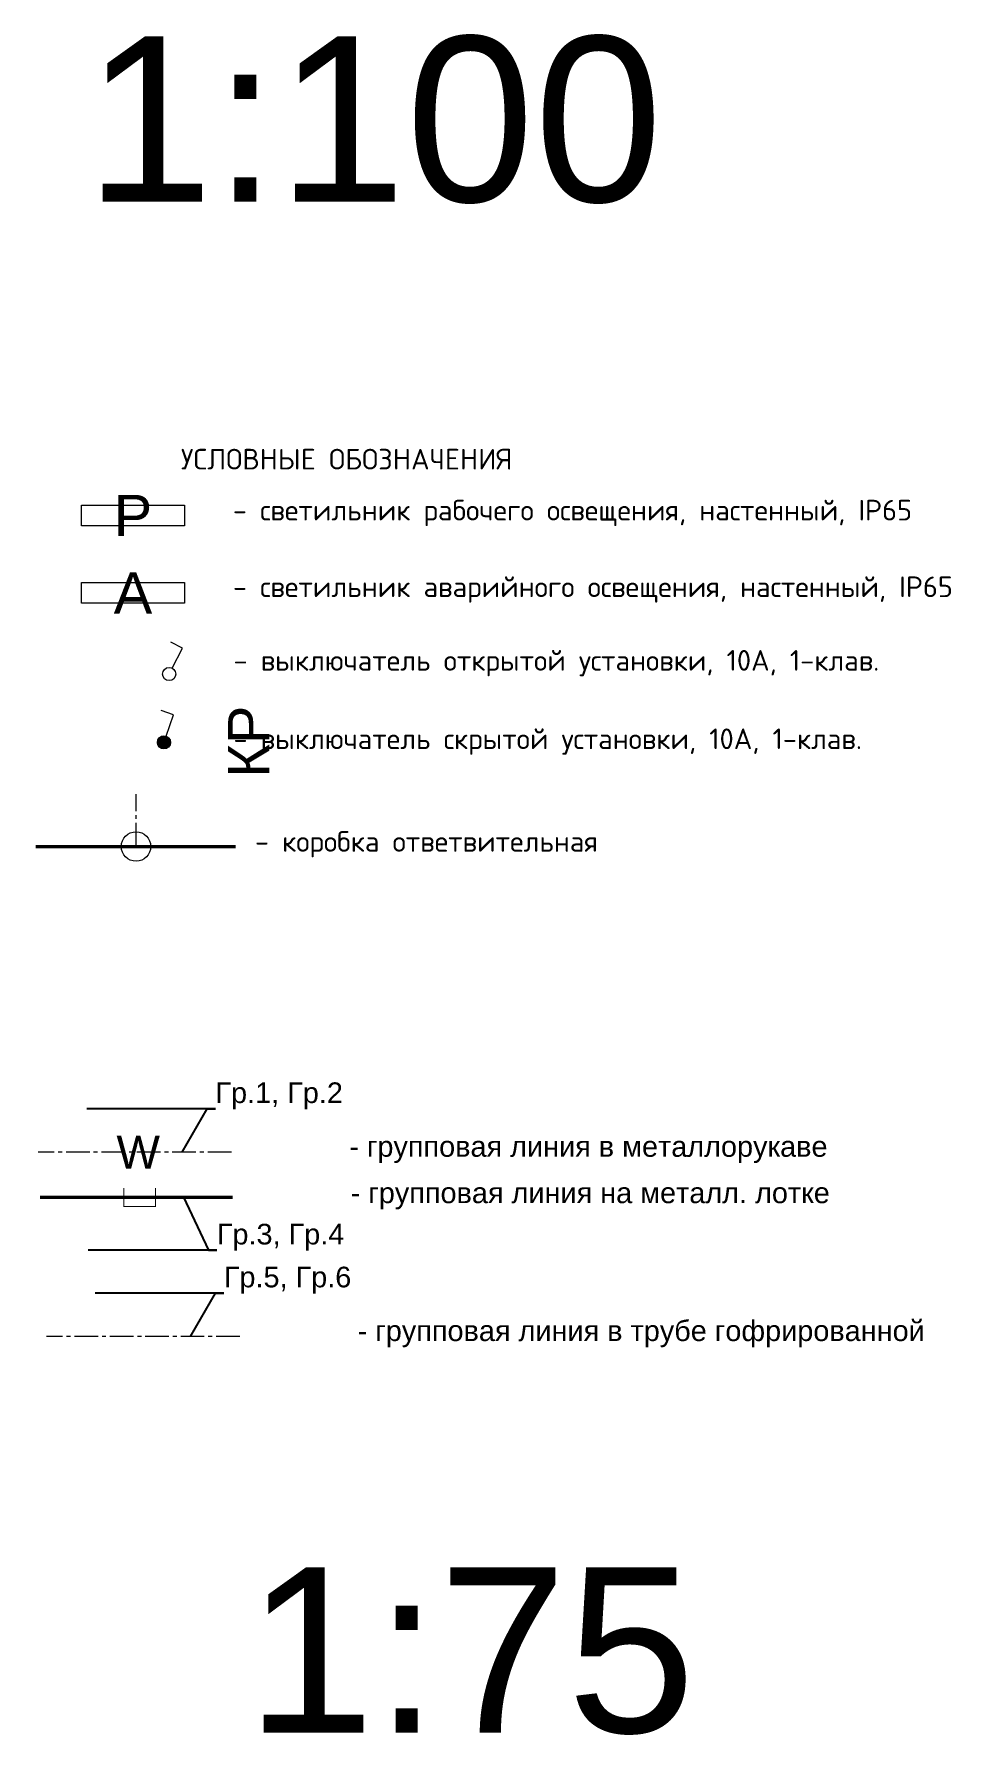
# Model space of a CAD drawing. Header units: millimetres. Extents: x -7047 to 653546, y -441812 to -147059.
# Drawn here: x 297678 to 308776, y -247826 to -227234 of the extents above; entities that cross this region are included whole.
import ezdxf
from ezdxf import colors
from ezdxf.entities.mleader import LeaderData, LeaderLine
from ezdxf.math import Vec2, Vec3

# ---------------------------------------------------------------- set-up
doc = ezdxf.new("R2010")
doc.units = ezdxf.units.MM
doc.linetypes.add('PHANTOM2', pattern=[31.75, 15.875, -3.175, 3.175, -3.175, 3.175, -3.175])
doc.linetypes.add('осевая2', pattern=[28.575, 19.05, -3.175, 3.175, -3.175])
for name, color, linetype, lineweight in [('$Osveshenie', 240, 'Continuous', 15), ('$Оbорудование', 173, 'Continuous', 20), ('Выключатель одноклавишный защищенный открытый', 5, 'Continuous', 15), ('ЭОМ_схема_т', 7, 'Continuous', 25)]:
    doc.layers.add(name, color=color, linetype=linetype, lineweight=lineweight)
doc.layers.add('$TEXT', color=250, linetype='Continuous')
doc.layers.add('1 этаж', color=7, linetype='Continuous')
doc.styles.add('Arial Annotative', font='arial.ttf', dxfattribs={"height": 2.5})
doc.styles.add('Arial-0', font='arial.ttf')
doc.styles.add('Анно2.0', font='arial.ttf', dxfattribs={"height": 2})
doc.styles.add('Аннот2.5', font='arial.ttf', dxfattribs={"height": 2.5})
doc.styles.add('ГОСТ', font='isocpeur.ttf')

msp = doc.modelspace()

# ---------------------------------------------------------------- texts
at = {"layer": '$Osveshenie', "color": 7, "style": 'Аннот2.5'}
for s, p in [('- групповая линия в металлорукаве', (301493.2, -240825.7)), ('- групповая линия на металл. лотке', (301510.1, -241387.3)), ('- групповая линия в трубе гофрированной', (301594.7, -243056.7))]:
    msp.add_text(s, height=250, dxfattribs=at).set_placement(p)
at = {"layer": '$Osveshenie', "color": 7}
for s, insert, char_height, width, attachment_point, style in [('Р', (298875.4, -233062.5), 500, 132.864, 5, 'Аннот2.5'), ('А', (298875.4, -233999.8), 500, 132.864, 5, 'Аннот2.5'), ('W', (299202.5, -240768.6), 400, 1563.282, 6, 'Анно2.0')]:
    msp.add_mtext(s, dxfattribs=dict(at, insert=insert, char_height=char_height, width=width, attachment_point=attachment_point, style=style))
at = {"layer": '$Оbорудование', "color": 7, "insert": (300026.2, -235800.2), "char_height": 500, "width": 1550.674, "attachment_point": 2, "rotation": 90, "style": 'Аннот2.5'}
msp.add_mtext('КР', dxfattribs=at)
at = {"layer": '1 этаж', "color": 7, "lineweight": 25, "style": 'ГОСТ'}
for s, p in [('УСЛОВНЫЕ ОБОЗНАЧЕНИЯ', (299455.6, -232505.5)), ('- светильник рабочего освещения, настенный, IP65', (300085.1, -233122.7)), ('- светильник аварийного освещения, настенный, IP65', (300085.1, -234050.4)), ('- выключатель открытой установки, 10А, 1-клав.', (300092.1, -234941.3)), ('- выключатель скрытой установки, 10А, 1-клав.', (300092.1, -235890.7)), ('- коробка ответвительная', (300351.6, -237133.2))]:
    msp.add_text(s, height=250, dxfattribs=at).set_placement(p)
at = {"layer": 'ЭОМ_схема_т', "color": 7, "transparency": 16777216, "char_height": 2000, "width": 3831.579, "attachment_point": 5, "style": 'Arial-0'}
for s, insert in [('1:100', (301790.2, -228277.6)), ('1:75', (302963.5, -246811.4))]:
    msp.add_mtext(s, dxfattribs=dict(at, insert=insert))

# ---------------------------------------------------------------- blocks, each defined once
blk = doc.blocks.new('_None')

# ---------------------------------------------------------------- hatches: boundary and pattern name
at = {"layer": 'Выключатель одноклавишный защищенный открытый'}
h = msp.add_hatch(color=7, dxfattribs=at)
edge = h.paths.add_edge_path()
edge.add_arc((299250.3, -235809.1), 80, 0, 360)

# ---------------------------------------------------------------- linework, layer by layer
at = {"layer": '$Osveshenie', "color": 7}
for p, q in [((299474.8, -234669.7), (299332.8, -234596.1)), ((299350, -234910.9), (299474.8, -234669.7))]:
    msp.add_line(p, q, dxfattribs=at)
for points in [[(298250.4, -232937.5), (299500.4, -232937.5), (299500.4, -233187.5), (298250.4, -233187.5)], [(298250.4, -233874.8), (299500.4, -233874.8), (299500.4, -234124.8), (298250.4, -234124.8)]]:
    msp.add_lwpolyline(points, close=True, dxfattribs=at)
at = {"layer": '$Osveshenie', "color": 7, "linetype": 'осевая2', "ltscale": 15}
for points in [[(298912.6, -237069.9), (298912.6, -236435)], [(300065.9, -240768.6), (297727, -240768.6)], [(300167.4, -242999.6), (297828.5, -242999.6)]]:
    msp.add_lwpolyline(points, dxfattribs=at)
at = {"layer": '$Osveshenie', "color": 7, "linetype": 'PHANTOM2', "ltscale": 30, "const_width": 40}
for points in [[(297697.7, -237069.9), (300118.1, -237069.9)], [(300082.6, -241315.4), (297748.7, -241315.4)]]:
    msp.add_lwpolyline(points, dxfattribs=at)
at = {"layer": '$Osveshenie', "color": 7, "const_width": 10}
msp.add_lwpolyline([(298765.3, -241202.3), (298765.3, -241428.5), (299147.7, -241428.5), (299147.7, -241202.3)], dxfattribs=at)
at = {"layer": '$Osveshenie', "color": 7}
msp.add_circle((299313.2, -234981.9), 80, dxfattribs=at)
at = {"layer": '$Оbорудование', "color": 7}
msp.add_circle((298912.6, -237069.9), 178.3, dxfattribs=at)
at = {"layer": 'Выключатель одноклавишный защищенный открытый', "color": 7}
for p, q in [((299365.7, -235477), (299214.6, -235424.4)), ((299276.6, -235733.5), (299365.7, -235477))]:
    msp.add_line(p, q, dxfattribs=at)
msp.add_circle((299250.3, -235809.1), 80, dxfattribs=at)

msp.set_redraw_order([(e.dxf.handle, doc.entitydb.next_handle()) for e in msp.query("TEXT MTEXT ATTDEF DIMENSION ARC_DIMENSION")])  # texts and dimensions are drawn at this point

# ---------------------------------------------------------------- leaders
at = {"layer": '$TEXT', "color": 7}
ml = msp.add_multileader_mtext('Standard', dxfattribs=at)
ml.set_content('Гр.1, Гр.2', color=7, style='Arial Annotative')
ml.set_leader_properties(color=256)
ml.set_arrow_properties(name='NONE')
ml.build(insert=Vec2(0, 0))
ml.multileader.update_dxf_attribs({"text_left_attachment_type": 6, "text_right_attachment_type": 6, "dogleg_length": 1, "arrow_head_size": 300, "scale": 100})
ctx = ml.context
ctx.base_point, ctx.scale, ctx.char_height, ctx.arrow_head_size, ctx.landing_gap_size, ctx.plane_origin = Vec3(299873.3, -240245), 100, 250, 300, 0, Vec3(299470.9, -240768.6)
ctx.left_attachment, ctx.right_attachment = 6, 6
notes = []
notes.append((ctx, [(0, (1, 1, 0), (299773.3, -240245), (1, 0), 100, [(0, [(299470.9, -240768.6), (299773.3, -240245)], 0, [])])]))
ctx.mtext.insert, ctx.mtext.flow_direction = Vec3(299873.3, -239925.6), 5
ml = msp.add_multileader_mtext('Standard', dxfattribs=at)
ml.set_content('Гр.3, Гр.4', color=7, style='Arial Annotative')
ml.set_leader_properties(color=256)
ml.set_arrow_properties(name='NONE')
ml.build(insert=Vec2(0, 0))
ml.multileader.update_dxf_attribs({"text_left_attachment_type": 6, "text_right_attachment_type": 6, "dogleg_length": 1, "arrow_head_size": 300, "scale": 100})
ctx = ml.context
ctx.base_point, ctx.scale, ctx.char_height, ctx.arrow_head_size, ctx.landing_gap_size, ctx.plane_origin = Vec3(299890.2, -241956.7), 100, 250, 300, 0, Vec3(299487.9, -241315.4)
ctx.left_attachment, ctx.right_attachment = 6, 6
notes.append((ctx, [(0, (1, 1, 0), (299790.2, -241956.7), (1, 0), 100, [(0, [(299487.9, -241315.4), (299790.2, -241956.7)], 0, [])])]))
ctx.mtext.insert, ctx.mtext.flow_direction = Vec3(299890.2, -241637.3), 5
ml = msp.add_multileader_mtext('Standard', dxfattribs=at)
ml.set_content('Гр.5, Гр.6', color=7, style='Arial Annotative')
ml.set_leader_properties(color=256)
ml.set_arrow_properties(name='NONE')
ml.build(insert=Vec2(0, 0))
ml.multileader.update_dxf_attribs({"text_left_attachment_type": 6, "text_right_attachment_type": 6, "dogleg_length": 1, "arrow_head_size": 300, "scale": 100})
ctx = ml.context
ctx.base_point, ctx.scale, ctx.char_height, ctx.arrow_head_size, ctx.landing_gap_size, ctx.plane_origin = Vec3(299974.8, -242476), 100, 250, 300, 0, Vec3(299572.5, -242999.6)
ctx.left_attachment, ctx.right_attachment = 6, 6
notes.append((ctx, [(0, (1, 1, 0), (299874.8, -242476), (1, 0), 100, [(0, [(299572.5, -242999.6), (299874.8, -242476)], 0, [])])]))
ctx.mtext.insert, ctx.mtext.flow_direction = Vec3(299974.8, -242156.6), 5
for ctx, leaders in notes:
    for number, flags, end, landing, length, lines in leaders:
        leader = LeaderData()
        leader.index, (leader.has_last_leader_line, leader.has_dogleg_vector, leader.attachment_direction) = number, flags
        leader.last_leader_point, leader.dogleg_vector, leader.dogleg_length = Vec3(end), Vec3(landing), length
        for number, points, colour, breaks in lines:
            line = LeaderLine()
            line.index, line.vertices, line.color, line.breaks = number, Vec3.list(points), colors.encode_raw_color(colour), breaks
            leader.lines.append(line)
        ctx.leaders.append(leader)

doc.saveas('drawing.dxf')
